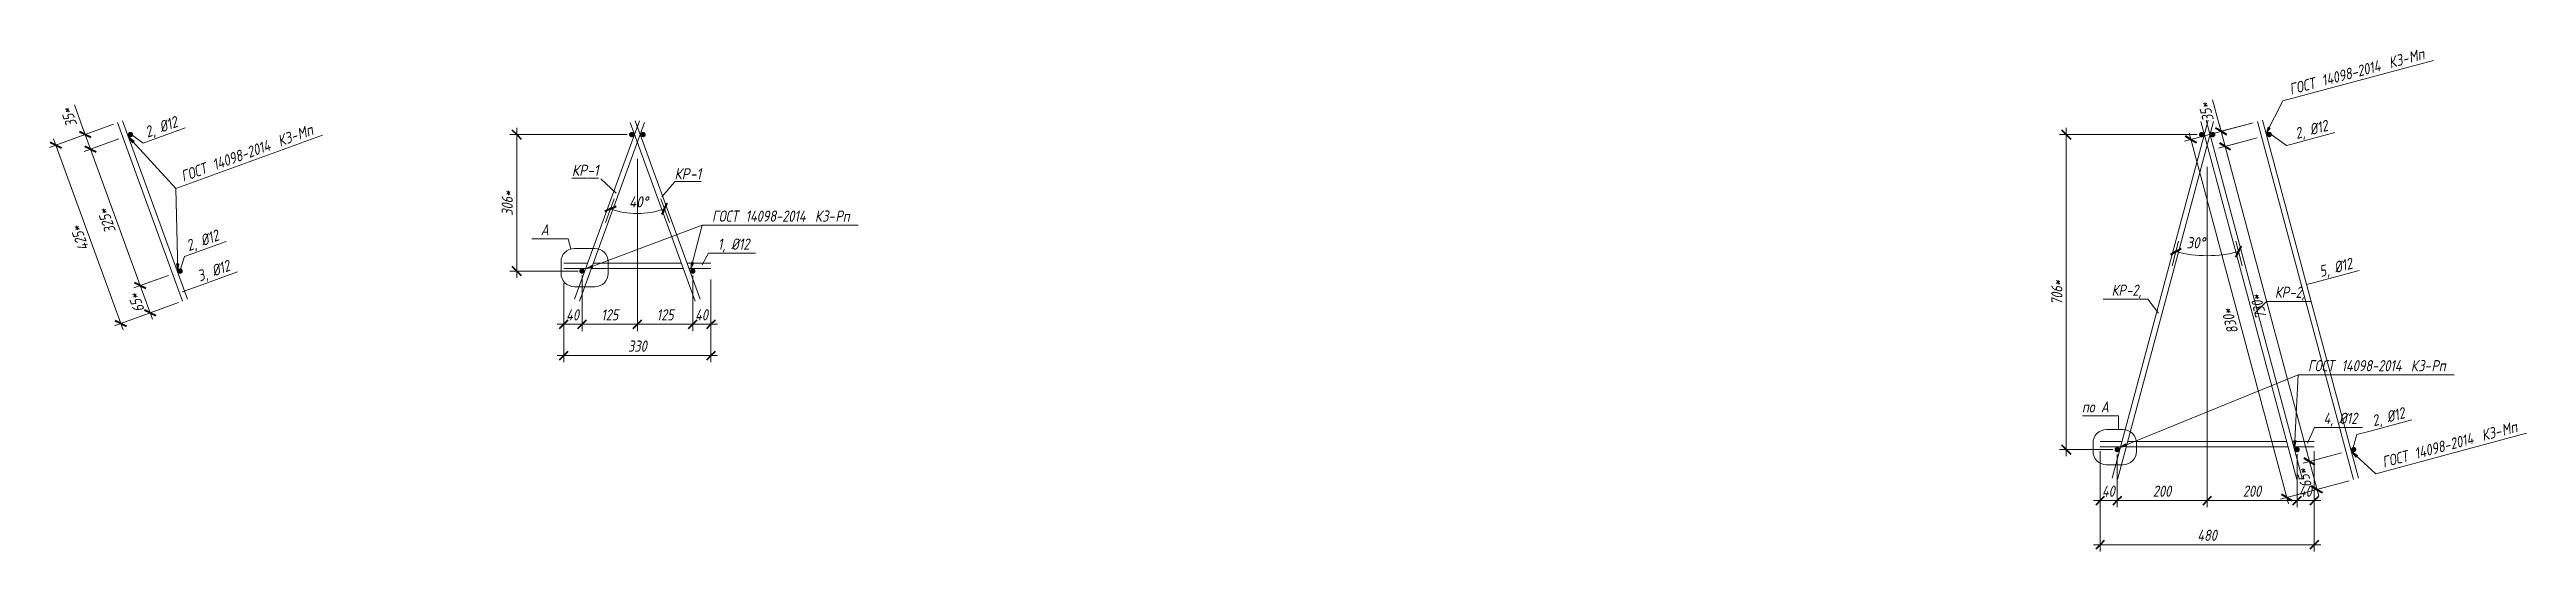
# Model space of a CAD drawing. Header units: millimetres. Extents: x 79934 to 89073, y -4162 to 24885.
# Drawn here: x 79934 to 85487, y -4162 to -3037 of the extents above; entities that cross this region are included whole.
import ezdxf

# ---------------------------------------------------------------- set-up
doc = ezdxf.new("R2010")
doc.units = ezdxf.units.MM
for name, color, linetype, lineweight in [('AA_Dim', 7, 'Continuous', 9), ('AA_Dim-10', 7, 'Continuous', 9), ('AA_Vinoska', 7, 'Continuous', 9), ('Gen_Fragment', 7, 'Continuous', 9), ('KR_Armatura_Tonkie', 7, 'Continuous', 20)]:
    doc.layers.add(name, color=color, linetype=linetype, lineweight=lineweight)
doc.layers.add('AA_Linii', color=7, linetype='Continuous', lineweight=9, true_color=0x00a600)
doc.styles.add('ISOCPEUR_I', font='isocpeui.ttf', dxfattribs={"width": 0.85, "height": 25})
doc.styles.add('ISOCPEUR_I_1', font='isocpeui.ttf', dxfattribs={"width": 0.8, "height": 25})
doc.dimstyles.new('05_Округл_1мм__прозр_', dxfattribs={"dimscale": 304.8, "dimtxt": 24.899529, "dimasz": 0.065617, "dimexe": 0.049213, "dimexo": 0.032808, "dimgap": 0.003281, "dimtad": 1, "dimdec": 0, "dimdsep": 46, "dimtxsty": 'ISOCPEUR_I_1', "dimblk1": 'OBLIQUE', "dimblk2": 'OBLIQUE', "dimsah": 1, "dimcen": 0.09, "dimdle": 0.049213, "dimazin": 0, "dimtfac": 1, "dimtdec": 4, "dimtix": 1, "dimtmove": 0, "dimatfit": 3, "dimfxl": 1, "dimtvp": 1, "dimtolj": 1, "dimtzin": 0, "dimarcsym": 2})
doc.dimstyles.new('05_Округл_5мм__прозр_', dxfattribs={"dimscale": 304.8, "dimtxt": 24.899529, "dimasz": 0.065617, "dimexe": 0.049213, "dimexo": 0.032808, "dimgap": 0.003281, "dimtad": 1, "dimdec": 0, "dimrnd": 5, "dimdsep": 46, "dimtxsty": 'ISOCPEUR_I_1', "dimblk1": 'OBLIQUE', "dimblk2": 'OBLIQUE', "dimsah": 1, "dimcen": 0.09, "dimdle": 0.049213, "dimazin": 0, "dimtfac": 1, "dimtdec": 4, "dimtix": 1, "dimtmove": 0, "dimatfit": 3, "dimfxl": 1, "dimtvp": 1, "dimtolj": 1, "dimtzin": 0, "dimarcsym": 2})
doc.dimstyles.new('05_Округл_5мм__прозр__1', dxfattribs={"dimscale": 304.8, "dimtxt": 24.899529, "dimasz": 0.065617, "dimexe": 0.049213, "dimexo": 0.032808, "dimgap": 0.003281, "dimtad": 1, "dimdec": 0, "dimrnd": 5, "dimdsep": 46, "dimtxsty": 'ISOCPEUR_I_1', "dimblk1": 'OBLIQUE', "dimblk2": 'OBLIQUE', "dimsah": 1, "dimcen": 0.09, "dimdle": 0.049213, "dimazin": 0, "dimtfac": 1, "dimtdec": 4, "dimtix": 1, "dimtmove": 1, "dimatfit": 3, "dimfxl": 1, "dimtvp": 1, "dimtolj": 1, "dimtzin": 0, "dimarcsym": 2})
doc.dimstyles.new('Засечка', dxfattribs={"dimscale": 304.8, "dimtxt": 24.899529, "dimasz": 0.065617, "dimexe": 0.07874, "dimexo": 0.049213, "dimgap": 0.016404, "dimtad": 1, "dimdec": 0, "dimzin": 0, "dimdsep": 46, "dimtxsty": 'ISOCPEUR_I', "dimblk1": 'OBLIQUE', "dimblk2": 'OBLIQUE', "dimsah": 1, "dimcen": 0.09, "dimadec": 1, "dimazin": 2, "dimtfac": 1, "dimtdec": 4, "dimtix": 1, "dimtmove": 2, "dimatfit": 3, "dimfxl": 1, "dimtvp": 1, "dimtfill": 1, "dimtolj": 1, "dimtzin": 0, "dimarcsym": 2})
doc.dimstyles.new('Засечка_1', dxfattribs={"dimscale": 304.8, "dimtxt": 24.899529, "dimasz": 0.065617, "dimexe": 0.07874, "dimexo": 0.049213, "dimgap": 0.016404, "dimtad": 1, "dimdec": 0, "dimzin": 0, "dimdsep": 46, "dimtxsty": 'ISOCPEUR_I', "dimblk1": 'OBLIQUE', "dimblk2": 'OBLIQUE', "dimsah": 1, "dimcen": 0.09, "dimadec": 1, "dimazin": 2, "dimtfac": 1, "dimtdec": 4, "dimtix": 1, "dimtmove": 2, "dimatfit": 3, "dimfxl": 1, "dimtvp": 1, "dimtfill": 1, "dimtolj": 1, "dimtzin": 0, "dimarcsym": 2})

msp = doc.modelspace()

# ---------------------------------------------------------------- texts
at = {"layer": 'AA_Vinoska', "color": 88, "true_color": 0x104000, "char_height": 25, "attachment_point": 1, "style": 'ISOCPEUR_I_1'}
for s, insert, width, rotation in [('\\fISOCPEUR|b0|i1|c204|p34|;\\W.8;К', (85175.5596, -3055.2947), 19.88185, 15), ('3-', (85191.4048, -3051.049), 35.9156, 15), ('Мп', (85220.0284, -3043.3793), 40.40505, 15), ('ГОСТ', (84952.7044, -3115.0086), 75.6793, 15), (' 14098-2014 ', (85013.0184, -3098.8475), 203.9493, 15), ('Мп', (80485.6143, -3216.0589), 40.40505, 20), (' 14098-2014 ', (80284.2265, -3289.358), 203.9493, 20), ('\\fISOCPEUR|b0|i1|c204|p34|;\\W.8;К', (80442.3532, -3231.8046), 19.88185, 20), ('3-', (80457.7681, -3226.194), 35.9156, 20), ('ГОСТ', (80225.5505, -3310.7144), 75.6793, 20), ('\\fISOCPEUR|b0|i1|c204|p34|;\\W.8;К', (85383.6936, -3890.946), 19.88185, 15), ('3-', (85399.5388, -3886.7003), 35.9156, 15), ('Мп', (85428.1624, -3879.0307), 40.40505, 15), ('ГОСТ', (85160.8384, -3950.6599), 75.6793, 15), (' 14098-2014 ', (85221.1524, -3934.4988), 203.9493, 15)]:
    msp.add_mtext(s, dxfattribs=dict(at, insert=insert, width=width, rotation=rotation))
at = {"layer": 'AA_Vinoska', "char_height": 25, "width": 98.12655, "attachment_point": 1, "style": 'ISOCPEUR_I_1'}
for s, insert, rotation in [('2, Ø12', (80145.1146, -3211.7152), 20), ('2, Ø12', (84965.8293, -3214.0885), 15), ('2, Ø12', (80237.7135, -3466.1285), 20), ('3, Ø12', (80262.4982, -3534.2238), 20), ('5, Ø12', (85019.8094, -3523.3909), 15), ('2, Ø12', (85138.3863, -3858.0798), 15)]:
    msp.add_mtext(s, dxfattribs=dict(at, insert=insert, rotation=rotation))
at = {"layer": 'AA_Vinoska', "char_height": 25, "attachment_point": 1}
for s, insert, width, style in [('\\LКР', (81104.9134, -3295.6274), 42.248931, 'ISOCPEUR_I'), ('\\L-1', (81369.7551, -3303.5351), 32.70885, 'ISOCPEUR_I'), ('1, Ø12', (81432.4912, -3461.0717), 92.99575, 'ISOCPEUR_I_1'), ('КР', (84557.0751, -3564.3477), 39.7637, 'ISOCPEUR_I_1'), ('-2,', (84589.8834, -3564.3477), 44.8945, 'ISOCPEUR_I_1'), ('КР', (84923.0877, -3568.936), 39.7637, 'ISOCPEUR_I_1'), ('-2,', (84955.896, -3568.936), 44.8945, 'ISOCPEUR_I_1'), ('4, Ø12', (85032.3518, -3851.4235), 100.0506, 'ISOCPEUR_I_1')]:
    msp.add_mtext(s, dxfattribs=dict(at, insert=insert, width=width, style=style))
at = {"layer": 'AA_Vinoska', "color": 88, "true_color": 0x104000, "char_height": 25, "attachment_point": 1, "style": 'ISOCPEUR_I_1'}
for s, insert, width in [('ГОСТ', (81419.1563, -3398.246), 75.6793), (' 14098-2014 ', (81481.598, -3398.246), 203.9493), ('\\fISOCPEUR|b0|i1|c204|p34|;\\W.8;К', (81649.873, -3398.246), 19.88185), ('3-', (81666.2771, -3398.246), 35.9156), ('Рп', (81695.9105, -3398.246), 37.83965), ('ГОСТ', (84997.3044, -3733.4984), 75.6793), (' 14098-2014 ', (85059.7461, -3733.4984), 203.9493), ('\\fISOCPEUR|b0|i1|c204|p34|;\\W.8;К', (85228.0211, -3733.4984), 19.88185), ('3-', (85244.4253, -3733.4984), 35.9156), ('Рп', (85274.0586, -3733.4984), 37.83965)]:
    msp.add_mtext(s, dxfattribs=dict(at, insert=insert, width=width))
at = {"layer": 'Gen_Fragment', "char_height": 25, "attachment_point": 1, "style": 'ISOCPEUR_I_1'}
for s, insert, width in [('\\fISOCPEUR|b0|i1|c204|p34|;\\W.8;А', (81035.1453, -3428.9936), 22.44725), ('\\fISOCPEUR|b0|i1|c204|p34|;\\W.8; ', (84520.1574, -3825.8188), 15.3924), ('\\fISOCPEUR|b0|i1|c204|p34|;\\W.8;А', (84532.8574, -3825.8188), 22.44725), ('по', (84490.5241, -3825.8188), 35.9156)]:
    msp.add_mtext(s, dxfattribs=dict(at, insert=insert, width=width))

# ---------------------------------------------------------------- blocks, each defined once
blk = doc.blocks.new('350_Стержень горизонтально _НесАрм_РабПлоск_ - 350_Стержень горизонтально _НесАрм_РабПлоск_-2708583-Каркас пространственный КП-45')
at = {"layer": 'KR_Armatura_Tonkie'}
for p, q in [((81140.6, -3516), (81086.8, -3516)), ((81086.8, -3522), (81086.8, -3522)), ((81086.8, -3522), (81086.8, -3522)), ((81086.8, -3528), (81136.3, -3528)), ((81149, -3528), (81354.6, -3528)), ((81350.3, -3516), (81153.4, -3516)), ((81416.8, -3516), (81363, -3516)), ((81367.4, -3528), (81416.8, -3528)), ((81416.8, -3522), (81416.8, -3522)), ((81416.8, -3522), (81416.8, -3522))]:
    blk.add_line(p, q, dxfattribs=at)
blk = doc.blocks.new('350_Стержень горизонтально _НесАрм_РабПлоск_ - 350_Стержень горизонтально _НесАрм_РабПлоск_-2708464-Каркас пространственный КП-45')
at = {"layer": 'KR_Armatura_Tonkie'}
blk.add_hatch(color=256, dxfattribs=at).paths.add_polyline_path([(81265.1, -3234), (81266.7, -3233.6), (81268, -3232.9), (81269.2, -3231.9), (81270, -3230.5), (81270.5, -3229), (81270.6, -3227.5), (81270.2, -3225.9), (81269.5, -3224.6), (81268.5, -3223.4), (81267.1, -3222.6), (81265.6, -3222.1), (81264.1, -3222), (81262.6, -3222.4), (81261.2, -3223.1), (81260, -3224.1), (81259.2, -3225.5), (81258.7, -3227), (81258.6, -3228.5), (81259, -3230.1), (81259.7, -3231.4), (81260.7, -3232.6), (81262.1, -3233.4), (81263.6, -3233.9)], flags=0)
blk = doc.blocks.new('350_Стержень горизонтально _НесАрм_РабПлоск_ - 350_Стержень горизонтально _НесАрм_РабПлоск_-3489084-Каркас пространственный КП-45')
at = {"layer": 'KR_Armatura_Tonkie'}
for p, q in [((81235.7, -3201.3), (81381.3, -3601.2)), ((81241.4, -3199.2), (81241.4, -3199.2)), ((81241.4, -3199.2), (81241.4, -3199.2)), ((81392.6, -3597.1), (81247, -3197.2)), ((81386.9, -3599.2), (81386.9, -3599.2)), ((81386.9, -3599.2), (81386.9, -3599.2))]:
    blk.add_line(p, q, dxfattribs=at)
blk = doc.blocks.new('350_Стержень горизонтально _НесАрм_РабПлоск_ - 350_Стержень горизонтально _НесАрм_РабПлоск_-2708473-Каркас пространственный КП-45')
at = {"layer": 'KR_Armatura_Tonkie'}
blk.add_hatch(color=256, dxfattribs=at).paths.add_polyline_path([(81238.5, -3234), (81240.1, -3233.9), (81241.6, -3233.4), (81242.9, -3232.6), (81244, -3231.4), (81244.7, -3230.1), (81245, -3228.5), (81245, -3227), (81244.5, -3225.5), (81243.7, -3224.1), (81242.5, -3223.1), (81241.1, -3222.4), (81239.6, -3222), (81237.9, -3222.1), (81236.5, -3222.6), (81235.2, -3223.4), (81234.2, -3224.6), (81233.4, -3225.9), (81233.1, -3227.5), (81233.2, -3229), (81233.6, -3230.5), (81234.5, -3231.9), (81235.6, -3232.9), (81237, -3233.6), (81237.9, -3233.8)], flags=0)
blk = doc.blocks.new('350_Стержень горизонтально _НесАрм_РабПлоск_ - 350_Стержень горизонтально _НесАрм_РабПлоск_-3489092-Каркас пространственный КП-45')
at = {"layer": 'KR_Armatura_Tonkie'}
for p, q in [((81256.7, -3197.2), (81111.1, -3597.1)), ((81122.4, -3601.2), (81268, -3201.3)), ((81262.3, -3199.2), (81262.3, -3199.2)), ((81262.3, -3199.2), (81262.3, -3199.2)), ((81116.7, -3599.2), (81116.7, -3599.2)), ((81116.7, -3599.2), (81116.7, -3599.2))]:
    blk.add_line(p, q, dxfattribs=at)
blk = doc.blocks.new('350_Стержень горизонтально _НесАрм_РабПлоск_ - 350_Стержень горизонтально _НесАрм_РабПлоск_-3489092-а-а')
at = {"layer": 'KR_Armatura_Tonkie'}
for p, q in [((-81268, -3201.3), (-81122.4, -3601.2)), ((-81262.3, -3199.2), (-81262.3, -3199.2)), ((-81262.3, -3199.2), (-81262.3, -3199.2)), ((-81111.1, -3597.1), (-81256.7, -3197.2)), ((-81116.7, -3599.2), (-81116.7, -3599.2)), ((-81116.7, -3599.2), (-81116.7, -3599.2))]:
    blk.add_line(p, q, dxfattribs=at)
blk = doc.blocks.new('350_Стержень горизонтально _НесАрм_РабПлоск_ - 350_Стержень горизонтально _НесАрм_РабПлоск_-2708473-а-а')
at = {"layer": 'KR_Armatura_Tonkie'}
blk.add_hatch(color=256, dxfattribs=at).paths.add_polyline_path([(-81237, -3233.6), (-81235.6, -3232.9), (-81234.5, -3231.9), (-81233.6, -3230.5), (-81233.2, -3229), (-81233.1, -3227.5), (-81233.4, -3225.9), (-81234.2, -3224.6), (-81235.2, -3223.4), (-81236.5, -3222.6), (-81238, -3222.1), (-81239.6, -3222), (-81241.1, -3222.4), (-81242.5, -3223.1), (-81243.7, -3224.1), (-81244.5, -3225.5), (-81245, -3227), (-81245, -3228.5), (-81244.6, -3230.3), (-81244, -3231.4), (-81242.9, -3232.6), (-81241.6, -3233.4), (-81240.1, -3233.9), (-81238.5, -3234)], flags=0)
blk = doc.blocks.new('DIMBLOCK1-Каркас пространственный КП-45')
at = {"layer": 'AA_Dim-10', "transparency": 16777216}
for p, q in [((81191.3, -3394.4), (81199.5, -3371.8)), ((81312.4, -3394.4), (81304.2, -3371.8)), ((81191.3, -3394.4), (81180, -3425.4)), ((81191.3, -3394.4), (81191.3, -3394.4)), ((81312.4, -3394.4), (81323.7, -3425.4))]:
    blk.add_line(p, q, dxfattribs=at)
at = {"layer": 'AA_Dim-10', "lineweight": 40, "transparency": 16777216}
for p, q in [((81312.4, -3394.4), (81318.4, -3381.5)), ((81191.3, -3394.4), (81178.5, -3400.3)), ((81191.3, -3394.4), (81204.1, -3388.4)), ((81312.4, -3394.4), (81306.4, -3407.2))]:
    blk.add_line(p, q, dxfattribs=at)
at = {"layer": 'AA_Dim-10', "transparency": 16777216}
blk.add_arc((81251.8, -3228), 177, 250, 290, dxfattribs=at)
blk.add_arc((81251.8, -3228), 177, 250, 290, dxfattribs=at)
at = {"layer": 'AA_Dim-10', "color": 0, "transparency": 16777216, "insert": (81233.2, -3366.4), "char_height": 25, "width": 51.714, "attachment_point": 1, "line_spacing_factor": 1.149209, "style": 'ISOCPEUR_I', "bg_fill": 3, "box_fill_scale": 1.25, "bg_fill_color": 256, "bg_fill_true_color": 13158600, "bg_fill_transparency": 0}
blk.add_mtext('40°', dxfattribs=at)
blk = doc.blocks.new('_Oblique')
at = {"color": 0, "linetype": 'ByBlock', "lineweight": -2}
blk.add_line((-0.5, -0.5), (0.5, 0.5), dxfattribs=at)
blk = doc.blocks.new('DIMBLOCK2-Каркас пространственный КП-45')
at = {"layer": 'AA_Dim-10', "lineweight": 40, "transparency": 16777216}
for p, q in [((80981.2, -3228), (80971.2, -3218)), ((80981.2, -3228), (80991.2, -3238)), ((80981.2, -3534), (80971.2, -3524)), ((80981.2, -3534), (80991.2, -3544))]:
    blk.add_line(p, q, dxfattribs=at)
at = {"layer": 'AA_Dim-10', "transparency": 16777216}
for p, q in [((80981.2, -3213), (80981.2, -3549)), ((81229.1, -3228), (80966.2, -3228)), ((80981.2, -3228), (81229.1, -3228)), ((81119.3, -3534), (80966.2, -3534)), ((80981.2, -3534), (81119.3, -3534))]:
    blk.add_line(p, q, dxfattribs=at)
at = {"layer": 'AA_Dim-10', "color": 0, "transparency": 16777216, "insert": (80947.6, -3410), "char_height": 25, "width": 69.527, "attachment_point": 1, "rotation": 90, "line_spacing_factor": 1.149209, "style": 'ISOCPEUR_I_1'}
blk.add_mtext('306*', dxfattribs=at)
blk = doc.blocks.new('DIMBLOCK3-Каркас пространственный КП-45')
at = {"layer": 'AA_Dim-10', "transparency": 16777216}
for p, q in [((81127.7, -3544), (81127.7, -3668.3)), ((81127.7, -3653.3), (81127.7, -3544)), ((81086.8, -3560.7), (81086.8, -3668.3)), ((81086.8, -3653.3), (81086.8, -3560.7)), ((81071.8, -3653.3), (81127.7, -3653.3))]:
    blk.add_line(p, q, dxfattribs=at)
at = {"layer": 'AA_Dim-10', "lineweight": 40, "transparency": 16777216}
for p, q in [((81086.8, -3653.3), (81076.8, -3663.3)), ((81086.8, -3653.3), (81096.8, -3643.3)), ((81127.7, -3653.3), (81117.7, -3663.3)), ((81127.7, -3653.3), (81137.7, -3643.3))]:
    blk.add_line(p, q, dxfattribs=at)
at = {"layer": 'AA_Dim-10', "color": 0, "transparency": 16777216, "insert": (81092.2, -3619.6), "char_height": 25, "width": 36.2, "attachment_point": 1, "line_spacing_factor": 1.149209, "style": 'ISOCPEUR_I_1'}
blk.add_mtext('40', dxfattribs=at)
blk = doc.blocks.new('DIMBLOCK4-Каркас пространственный КП-45')
at = {"layer": 'AA_Dim-10', "transparency": 16777216}
for p, q in [((81251.8, -3282.1), (81251.8, -3668.3)), ((81251.8, -3653.3), (81251.8, -3282.1)), ((81127.7, -3544), (81127.7, -3668.3)), ((81127.7, -3653.3), (81127.7, -3544)), ((81127.7, -3653.3), (81251.8, -3653.3))]:
    blk.add_line(p, q, dxfattribs=at)
at = {"layer": 'AA_Dim-10', "lineweight": 40, "transparency": 16777216}
for p, q in [((81127.7, -3653.3), (81117.7, -3663.3)), ((81127.7, -3653.3), (81137.7, -3643.3)), ((81251.8, -3653.3), (81241.8, -3663.3)), ((81251.8, -3653.3), (81261.8, -3643.3))]:
    blk.add_line(p, q, dxfattribs=at)
at = {"layer": 'AA_Dim-10', "color": 0, "transparency": 16777216, "insert": (81170.8, -3619.6), "char_height": 25, "width": 45.394, "attachment_point": 1, "line_spacing_factor": 1.149209, "style": 'ISOCPEUR_I_1'}
blk.add_mtext('125', dxfattribs=at)
blk = doc.blocks.new('DIMBLOCK5-Каркас пространственный КП-45')
at = {"layer": 'AA_Dim-10', "transparency": 16777216}
for p, q in [((81251.8, -3282.1), (81251.8, -3668.3)), ((81251.8, -3653.3), (81251.8, -3282.1)), ((81376, -3544), (81376, -3668.3)), ((81376, -3653.3), (81376, -3544)), ((81251.8, -3653.3), (81376, -3653.3))]:
    blk.add_line(p, q, dxfattribs=at)
at = {"layer": 'AA_Dim-10', "lineweight": 40, "transparency": 16777216}
for p, q in [((81251.8, -3653.3), (81241.8, -3663.3)), ((81251.8, -3653.3), (81261.8, -3643.3)), ((81376, -3653.3), (81366, -3663.3)), ((81376, -3653.3), (81386, -3643.3))]:
    blk.add_line(p, q, dxfattribs=at)
at = {"layer": 'AA_Dim-10', "color": 0, "transparency": 16777216, "insert": (81295, -3619.6), "char_height": 25, "width": 45.394, "attachment_point": 1, "line_spacing_factor": 1.149209, "style": 'ISOCPEUR_I_1'}
blk.add_mtext('125', dxfattribs=at)
blk = doc.blocks.new('DIMBLOCK6-Каркас пространственный КП-45')
at = {"layer": 'AA_Dim-10', "transparency": 16777216}
for p, q in [((81376, -3544), (81376, -3668.3)), ((81376, -3653.3), (81376, -3544)), ((81416.8, -3552.8), (81416.8, -3668.3)), ((81416.8, -3653.3), (81416.8, -3552.8)), ((81376, -3653.3), (81431.8, -3653.3))]:
    blk.add_line(p, q, dxfattribs=at)
at = {"layer": 'AA_Dim-10', "lineweight": 40, "transparency": 16777216}
for p, q in [((81376, -3653.3), (81366, -3663.3)), ((81376, -3653.3), (81386, -3643.3)), ((81416.8, -3653.3), (81406.8, -3663.3)), ((81416.8, -3653.3), (81426.8, -3643.3))]:
    blk.add_line(p, q, dxfattribs=at)
at = {"layer": 'AA_Dim-10', "color": 0, "transparency": 16777216, "insert": (81381.3, -3619.6), "char_height": 25, "width": 36.2, "attachment_point": 1, "line_spacing_factor": 1.149209, "style": 'ISOCPEUR_I_1'}
blk.add_mtext('40', dxfattribs=at)
blk = doc.blocks.new('DIMBLOCK7-Каркас пространственный КП-45')
at = {"layer": 'AA_Dim-10', "transparency": 16777216}
for p, q in [((81086.8, -3611.2), (81086.8, -3738.3)), ((81086.8, -3723.3), (81086.8, -3611.2)), ((81416.8, -3611.2), (81416.8, -3738.3)), ((81416.8, -3723.3), (81416.8, -3611.2)), ((81071.8, -3723.3), (81431.8, -3723.3))]:
    blk.add_line(p, q, dxfattribs=at)
at = {"layer": 'AA_Dim-10', "lineweight": 40, "transparency": 16777216}
for p, q in [((81086.8, -3723.3), (81096.8, -3713.3)), ((81416.8, -3723.3), (81426.8, -3713.3)), ((81086.8, -3723.3), (81076.8, -3733.3)), ((81416.8, -3723.3), (81406.8, -3733.3))]:
    blk.add_line(p, q, dxfattribs=at)
at = {"layer": 'AA_Dim-10', "color": 0, "transparency": 16777216, "insert": (81231, -3689.6), "char_height": 25, "width": 49.991, "attachment_point": 1, "line_spacing_factor": 1.149209, "style": 'ISOCPEUR_I_1'}
blk.add_mtext('330', dxfattribs=at)
blk = doc.blocks.new('042_М_Арматуры - Позиция диаметр-2309501-Каркас пространственный КП-45')
at = {"layer": 'AA_Vinoska'}
blk.add_line((81416.9, -3494), (81516.9, -3494), dxfattribs=at)
blk = doc.blocks.new('010_Текст с выноской - Текст с выноской и стрелкой-3490574-Каркас пространственный КП-45')
at = {"layer": 'AA_Vinoska', "color": 88, "true_color": 0x104000}
blk.add_line((81397, -3431.3), (81747, -3431.3), dxfattribs=at)
blk = doc.blocks.new('Вид узла - Номер узла 6мм-393529-Каркас пространственный КП-45')
at = {"layer": 'Gen_Fragment'}
blk.add_line((81015, -3461.5), (81075, -3461.5), dxfattribs=at)
blk = doc.blocks.new('DIMBLOCK18-а-а')
at = {"layer": 'AA_Dim-10', "transparency": 16777216}
for p, q in [((80200.5, -3543.6), (80123, -3571.8)), ((80137.1, -3566.6), (80200.5, -3543.6)), ((80164.5, -3641.8), (80137.1, -3566.6)), ((80222.7, -3604.7), (80145.3, -3632.8)), ((80159.4, -3627.7), (80222.7, -3604.7))]:
    blk.add_line(p, q, dxfattribs=at)
at = {"layer": 'AA_Dim-10', "lineweight": 40, "transparency": 16777216}
for p, q in [((80137.1, -3566.6), (80124.3, -3560.6)), ((80137.1, -3566.6), (80149.9, -3572.6)), ((80159.4, -3627.7), (80146.5, -3621.7)), ((80159.4, -3627.7), (80172.2, -3633.7))]:
    blk.add_line(p, q, dxfattribs=at)
at = {"layer": 'AA_Dim-10', "color": 0, "transparency": 16777216, "insert": (80124.1, -3629.4), "char_height": 25, "width": 52.864, "attachment_point": 1, "rotation": 110, "line_spacing_factor": 1.149209, "style": 'ISOCPEUR_I_1'}
blk.add_mtext('65*', dxfattribs=at)
blk = doc.blocks.new('DIMBLOCK19-а-а')
at = {"layer": 'AA_Dim-10', "transparency": 16777216}
for p, q in [((80089.1, -3237.6), (80011.7, -3265.8)), ((80025.8, -3260.6), (80089.1, -3237.6)), ((80137.1, -3566.6), (80025.8, -3260.6)), ((80200.5, -3543.6), (80123, -3571.8)), ((80137.1, -3566.6), (80200.5, -3543.6))]:
    blk.add_line(p, q, dxfattribs=at)
at = {"layer": 'AA_Dim-10', "lineweight": 40, "transparency": 16777216}
for p, q in [((80025.8, -3260.6), (80012.9, -3254.6)), ((80025.8, -3260.6), (80038.6, -3266.6)), ((80137.1, -3566.6), (80124.3, -3560.6)), ((80137.1, -3566.6), (80149.9, -3572.6))]:
    blk.add_line(p, q, dxfattribs=at)
at = {"layer": 'AA_Dim-10', "color": 0, "transparency": 16777216, "insert": (80059.7, -3452.4), "char_height": 25, "width": 69.527, "attachment_point": 1, "rotation": 110, "line_spacing_factor": 1.149209, "style": 'ISOCPEUR_I_1'}
blk.add_mtext('325*', dxfattribs=at)
blk = doc.blocks.new('DIMBLOCK20-а-а')
at = {"layer": 'AA_Dim-10', "transparency": 16777216}
for p, q in [((79989.5, -3161), (80008, -3211.8)), ((80077.1, -3204.7), (79999.7, -3232.9)), ((80008, -3211.8), (80019.8, -3244.2)), ((80025.8, -3260.6), (80008.7, -3213.6)), ((80013.8, -3227.7), (80077.1, -3204.7)), ((80089.1, -3237.6), (80011.7, -3265.8)), ((80025.8, -3260.6), (80089.1, -3237.6))]:
    blk.add_line(p, q, dxfattribs=at)
at = {"layer": 'AA_Dim-10', "lineweight": 40, "transparency": 16777216}
for p, q in [((80013.8, -3227.7), (80001, -3221.8)), ((80025.8, -3260.6), (80012.9, -3254.6)), ((80013.8, -3227.7), (80026.6, -3233.7)), ((80025.8, -3260.6), (80038.6, -3266.6))]:
    blk.add_line(p, q, dxfattribs=at)
at = {"layer": 'AA_Dim-10', "color": 0, "transparency": 16777216, "insert": (79972.9, -3213.9), "char_height": 25, "width": 52.864, "attachment_point": 1, "rotation": 110, "line_spacing_factor": 1.149209, "style": 'ISOCPEUR_I_1'}
blk.add_mtext('35*', dxfattribs=at)
blk = doc.blocks.new('DIMBLOCK21-а-а')
at = {"layer": 'AA_Dim-10', "transparency": 16777216}
for p, q in [((80077.1, -3204.7), (79933.9, -3256.8)), ((79948, -3251.7), (80077.1, -3204.7)), ((80098.7, -3665.7), (79942.9, -3237.6)), ((80222.7, -3604.7), (80079.5, -3656.8)), ((80093.6, -3651.6), (80222.7, -3604.7))]:
    blk.add_line(p, q, dxfattribs=at)
at = {"layer": 'AA_Dim-10', "lineweight": 40, "transparency": 16777216}
for p, q in [((79948, -3251.7), (79935.2, -3245.7)), ((79948, -3251.7), (79960.8, -3257.7)), ((80093.6, -3651.6), (80080.8, -3645.7)), ((80093.6, -3651.6), (80106.4, -3657.6))]:
    blk.add_line(p, q, dxfattribs=at)
at = {"layer": 'AA_Dim-10', "color": 0, "transparency": 16777216, "insert": (79999.5, -3491.5), "char_height": 25, "width": 72.4, "attachment_point": 1, "rotation": 110, "line_spacing_factor": 1.149209, "style": 'ISOCPEUR_I_1'}
blk.add_mtext('425*', dxfattribs=at)
blk = doc.blocks.new('042_М_Арматуры - Позиция диаметр-2309501-а-а')
at = {"layer": 'AA_Vinoska'}
blk.add_line((-81093.4, -3569.7), (-80999.4, -3535.5), dxfattribs=at)
blk = doc.blocks.new('010_Текст с выноской - Текст с выноской и стрелкой-3490574-а-а')
at = {"layer": 'AA_Vinoska', "color": 88, "true_color": 0x104000}
blk.add_line((-81137.4, -3349), (-80808.5, -3229.3), dxfattribs=at)
blk = doc.blocks.new('350_Стержень горизонтально _НесАрм_РабПлоск_ - 350_Стержень горизонтально _НесАрм_РабПлоск_-2708475-Каркас пространственный КП-85')
at = {"layer": 'KR_Armatura_Tonkie'}
for p, q in [((83410.3, -3916), (83360.8, -3916)), ((83360.8, -3922), (83360.8, -3922)), ((83360.8, -3922), (83360.8, -3922)), ((83360.8, -3928), (83407.1, -3928)), ((83419.5, -3928), (83782.2, -3928)), ((83779, -3916), (83422.7, -3916)), ((83840.8, -3916), (83791.4, -3916)), ((83794.6, -3928), (83840.8, -3928)), ((83840.8, -3922), (83840.8, -3922)), ((83840.8, -3922), (83840.8, -3922))]:
    blk.add_line(p, q, dxfattribs=at)
blk = doc.blocks.new('350_Стержень горизонтально _НесАрм_РабПлоск_ - 350_Стержень горизонтально _НесАрм_РабПлоск_-2708464-Каркас пространственный КП-85')
at = {"layer": 'KR_Armatura_Tonkie'}
blk.add_hatch(color=256, dxfattribs=at).paths.add_polyline_path([(83613.3, -3234), (83614.8, -3233.8), (83616.3, -3233.2), (83617.5, -3232.2), (83618.5, -3231), (83619.1, -3229.6), (83619.3, -3228), (83619.1, -3226.4), (83618.5, -3225), (83617.5, -3223.8), (83616.3, -3222.8), (83614.8, -3222.2), (83613.3, -3222), (83611.7, -3222.2), (83610.2, -3222.8), (83609, -3223.8), (83608.1, -3225), (83607.5, -3226.4), (83607.3, -3228), (83607.5, -3229.6), (83608.1, -3231), (83609.3, -3232.5), (83610.3, -3233.2), (83611.7, -3233.8)], flags=0)
blk = doc.blocks.new('350_Стержень горизонтально _НесАрм_РабПлоск_ - 350_Стержень горизонтально _НесАрм_РабПлоск_-3489160-Каркас пространственный КП-85')
at = {"layer": 'KR_Armatura_Tonkie'}
for p, q in [((83586.8, -3198.9), (83801.9, -4001.4)), ((83592.6, -3197.3), (83592.6, -3197.3)), ((83592.6, -3197.3), (83592.6, -3197.3)), ((83813.5, -3998.3), (83598.4, -3195.7)), ((83807.7, -3999.9), (83807.7, -3999.9)), ((83807.7, -3999.9), (83807.7, -3999.9))]:
    blk.add_line(p, q, dxfattribs=at)
blk = doc.blocks.new('350_Стержень горизонтально _НесАрм_РабПлоск_ - 350_Стержень горизонтально _НесАрм_РабПлоск_-2708473-Каркас пространственный КП-85')
at = {"layer": 'KR_Armatura_Tonkie'}
blk.add_hatch(color=256, dxfattribs=at).paths.add_polyline_path([(83588.4, -3234), (83590, -3233.8), (83591.4, -3233.2), (83592.7, -3232.2), (83593.6, -3231), (83594.2, -3229.6), (83594.4, -3228), (83594.2, -3226.4), (83593.6, -3225), (83592.7, -3223.8), (83591.4, -3222.8), (83590, -3222.2), (83588.4, -3222), (83586.9, -3222.2), (83585.4, -3222.8), (83584.2, -3223.8), (83583.2, -3225), (83582.6, -3226.4), (83582.4, -3228), (83582.6, -3229.6), (83583.2, -3231), (83584.2, -3232.2), (83585.4, -3233.2), (83586.9, -3233.8)], flags=0)
blk = doc.blocks.new('350_Стержень горизонтально _НесАрм_РабПлоск_ - 350_Стержень горизонтально _НесАрм_РабПлоск_-3489167-Каркас пространственный КП-85')
at = {"layer": 'KR_Armatura_Tonkie'}
for p, q in [((83603.3, -3195.7), (83388.2, -3998.3)), ((83399.8, -4001.4), (83614.9, -3198.9)), ((83609.1, -3197.3), (83609.1, -3197.3)), ((83609.1, -3197.3), (83609.1, -3197.3)), ((83394, -3999.9), (83394, -3999.9)), ((83394, -3999.9), (83394, -3999.9))]:
    blk.add_line(p, q, dxfattribs=at)
blk = doc.blocks.new('350_Стержень горизонтально _НесАрм_РабПлоск_ - 350_Стержень горизонтально _НесАрм_РабПлоск_-3489167-б-б')
at = {"layer": 'KR_Armatura_Tonkie'}
for p, q in [((-83614.9, -3198.9), (-83399.8, -4001.4)), ((-83609.1, -3197.3), (-83609.1, -3197.3)), ((-83609.1, -3197.3), (-83609.1, -3197.3)), ((-83388.2, -3998.3), (-83603.3, -3195.7)), ((-83394, -3999.9), (-83394, -3999.9)), ((-83394, -3999.9), (-83394, -3999.9))]:
    blk.add_line(p, q, dxfattribs=at)
blk = doc.blocks.new('350_Стержень горизонтально _НесАрм_РабПлоск_ - 350_Стержень горизонтально _НесАрм_РабПлоск_-2708473-б-б')
at = {"layer": 'KR_Armatura_Tonkie'}
blk.add_hatch(color=256, dxfattribs=at).paths.add_polyline_path([(-83586.9, -3233.8), (-83585.4, -3233.2), (-83584.2, -3232.2), (-83583.2, -3231), (-83582.6, -3229.6), (-83582.4, -3228), (-83582.6, -3226.4), (-83583.2, -3225), (-83584.2, -3223.8), (-83585.4, -3222.8), (-83586.9, -3222.2), (-83588.4, -3222), (-83590, -3222.2), (-83591.4, -3222.8), (-83592.7, -3223.8), (-83593.6, -3225), (-83594.2, -3226.4), (-83594.4, -3228), (-83594.2, -3229.6), (-83593.6, -3231), (-83592.7, -3232.2), (-83591.4, -3233.2), (-83590, -3233.8), (-83588.4, -3234)], flags=0)
blk = doc.blocks.new('DIMBLOCK22-Каркас пространственный КП-85')
at = {"layer": 'AA_Dim-10', "lineweight": 40, "transparency": 16777216}
for p, q in [((84701, -3490.2), (84688.8, -3497.3)), ((84701, -3490.2), (84713.2, -3483.2)), ((84841.5, -3490.2), (84834.5, -3502.5)), ((84841.5, -3490.2), (84848.6, -3478))]:
    blk.add_line(p, q, dxfattribs=at)
at = {"layer": 'AA_Dim-10', "transparency": 16777216}
for p, q in [((84701, -3490.2), (84692.5, -3522.1)), ((84701, -3490.2), (84707.2, -3467)), ((84701, -3490.2), (84701, -3490.2)), ((84841.5, -3490.2), (84835.3, -3467)), ((84841.5, -3490.2), (84850.1, -3522.1))]:
    blk.add_line(p, q, dxfattribs=at)
blk.add_arc((84771.3, -3228), 271.5, 255, 285, dxfattribs=at)
blk.add_arc((84771.3, -3228), 271.5, 255, 285, dxfattribs=at)
at = {"layer": 'AA_Dim-10', "color": 0, "transparency": 16777216, "insert": (84724.9, -3457.9), "char_height": 25, "width": 49.416, "attachment_point": 1, "line_spacing_factor": 1.149209, "style": 'ISOCPEUR_I', "bg_fill": 3, "box_fill_scale": 1.25, "bg_fill_color": 256, "bg_fill_true_color": 13158600, "bg_fill_transparency": 0}
blk.add_mtext('30°', dxfattribs=at)
blk = doc.blocks.new('DIMBLOCK23-Каркас пространственный КП-85')
at = {"layer": 'AA_Dim-10', "transparency": 16777216}
for p, q in [((84531.3, -3937.3), (84531.3, -4063.4)), ((84531.3, -4048.4), (84531.3, -3937.3)), ((84569.7, -3944), (84569.7, -4063.4)), ((84569.7, -4048.4), (84569.7, -3944)), ((84516.3, -4048.4), (84569.7, -4048.4))]:
    blk.add_line(p, q, dxfattribs=at)
at = {"layer": 'AA_Dim-10', "lineweight": 40, "transparency": 16777216}
for p, q in [((84531.3, -4048.4), (84521.3, -4058.4)), ((84531.3, -4048.4), (84541.3, -4038.4)), ((84569.7, -4048.4), (84559.7, -4058.4)), ((84569.7, -4048.4), (84579.7, -4038.4))]:
    blk.add_line(p, q, dxfattribs=at)
at = {"layer": 'AA_Dim-10', "color": 0, "transparency": 16777216, "insert": (84535.4, -4014.7), "char_height": 25, "width": 36.2, "attachment_point": 1, "line_spacing_factor": 1.149209, "style": 'ISOCPEUR_I_1'}
blk.add_mtext('40', dxfattribs=at)
blk = doc.blocks.new('DIMBLOCK24-Каркас пространственный КП-85')
at = {"layer": 'AA_Dim-10', "transparency": 16777216}
for p, q in [((84771.3, -3300.5), (84771.3, -4063.4)), ((84771.3, -4048.4), (84771.3, -3300.5)), ((84569.7, -3944), (84569.7, -4063.4)), ((84569.7, -4048.4), (84569.7, -3944)), ((84569.7, -4048.4), (84771.3, -4048.4))]:
    blk.add_line(p, q, dxfattribs=at)
at = {"layer": 'AA_Dim-10', "lineweight": 40, "transparency": 16777216}
for p, q in [((84569.7, -4048.4), (84559.7, -4058.4)), ((84569.7, -4048.4), (84579.7, -4038.4)), ((84771.3, -4048.4), (84761.3, -4058.4)), ((84771.3, -4048.4), (84781.3, -4038.4))]:
    blk.add_line(p, q, dxfattribs=at)
at = {"layer": 'AA_Dim-10', "color": 0, "transparency": 16777216, "insert": (84649.6, -4014.7), "char_height": 25, "width": 49.991, "attachment_point": 1, "line_spacing_factor": 1.149209, "style": 'ISOCPEUR_I_1'}
blk.add_mtext('200', dxfattribs=at)
blk = doc.blocks.new('DIMBLOCK25-Каркас пространственный КП-85')
at = {"layer": 'AA_Dim-10', "transparency": 16777216}
for p, q in [((84771.3, -3300.5), (84771.3, -4063.4)), ((84771.3, -4048.4), (84771.3, -3300.5)), ((84972.9, -3944), (84972.9, -4063.4)), ((84972.9, -4048.4), (84972.9, -3944)), ((84771.3, -4048.4), (84972.9, -4048.4))]:
    blk.add_line(p, q, dxfattribs=at)
at = {"layer": 'AA_Dim-10', "lineweight": 40, "transparency": 16777216}
for p, q in [((84771.3, -4048.4), (84761.3, -4058.4)), ((84771.3, -4048.4), (84781.3, -4038.4)), ((84972.9, -4048.4), (84962.9, -4058.4)), ((84972.9, -4048.4), (84982.9, -4038.4))]:
    blk.add_line(p, q, dxfattribs=at)
at = {"layer": 'AA_Dim-10', "color": 0, "transparency": 16777216, "insert": (84851.2, -4014.7), "char_height": 25, "width": 49.991, "attachment_point": 1, "line_spacing_factor": 1.149209, "style": 'ISOCPEUR_I_1'}
blk.add_mtext('200', dxfattribs=at)
blk = doc.blocks.new('DIMBLOCK26-Каркас пространственный КП-85')
at = {"layer": 'AA_Dim-10', "transparency": 16777216}
for p, q in [((85011.3, -3937.3), (85011.3, -4063.4)), ((85011.3, -4048.4), (85011.3, -3937.3)), ((84972.9, -3944), (84972.9, -4063.4)), ((84972.9, -4048.4), (84972.9, -3944)), ((84972.9, -4048.4), (85026.3, -4048.4))]:
    blk.add_line(p, q, dxfattribs=at)
at = {"layer": 'AA_Dim-10', "lineweight": 40, "transparency": 16777216}
for p, q in [((84972.9, -4048.4), (84962.9, -4058.4)), ((84972.9, -4048.4), (84982.9, -4038.4)), ((85011.3, -4048.4), (85001.3, -4058.4)), ((85011.3, -4048.4), (85021.3, -4038.4))]:
    blk.add_line(p, q, dxfattribs=at)
at = {"layer": 'AA_Dim-10', "color": 0, "transparency": 16777216, "insert": (84977, -4014.7), "char_height": 25, "width": 36.2, "attachment_point": 1, "line_spacing_factor": 1.149209, "style": 'ISOCPEUR_I_1'}
blk.add_mtext('40', dxfattribs=at)
blk = doc.blocks.new('DIMBLOCK27-Каркас пространственный КП-85')
at = {"layer": 'AA_Dim-10', "transparency": 16777216}
for p, q in [((84531.3, -4011.4), (84531.3, -4162.3)), ((84531.3, -4147.3), (84531.3, -4011.4)), ((85011.3, -4011.4), (85011.3, -4162.3)), ((85011.3, -4147.3), (85011.3, -4011.4)), ((84516.3, -4147.3), (85026.3, -4147.3))]:
    blk.add_line(p, q, dxfattribs=at)
at = {"layer": 'AA_Dim-10', "lineweight": 40, "transparency": 16777216}
for p, q in [((84531.3, -4147.3), (84521.3, -4157.3)), ((84531.3, -4147.3), (84541.3, -4137.3)), ((85011.3, -4147.3), (85001.3, -4157.3)), ((85011.3, -4147.3), (85021.3, -4137.3))]:
    blk.add_line(p, q, dxfattribs=at)
at = {"layer": 'AA_Dim-10', "color": 0, "transparency": 16777216, "insert": (84749.2, -4113.7), "char_height": 25, "width": 52.864, "attachment_point": 1, "line_spacing_factor": 1.149209, "style": 'ISOCPEUR_I_1'}
blk.add_mtext('480', dxfattribs=at)
blk = doc.blocks.new('DIMBLOCK28-Каркас пространственный КП-85')
at = {"layer": 'AA_Dim-10', "lineweight": 40, "transparency": 16777216}
for p, q in [((84455.5, -3228), (84445.5, -3218)), ((84455.5, -3228), (84465.5, -3238)), ((84455.5, -3934), (84445.5, -3924)), ((84455.5, -3934), (84465.5, -3944))]:
    blk.add_line(p, q, dxfattribs=at)
at = {"layer": 'AA_Dim-10', "transparency": 16777216}
for p, q in [((84455.5, -3213), (84455.5, -3949)), ((84748.8, -3228), (84440.5, -3228)), ((84455.5, -3228), (84748.8, -3228)), ((84559.7, -3934), (84440.5, -3934)), ((84455.5, -3934), (84559.7, -3934))]:
    blk.add_line(p, q, dxfattribs=at)
at = {"layer": 'AA_Dim-10', "color": 0, "transparency": 16777216, "insert": (84421.9, -3610), "char_height": 25, "width": 69.527, "attachment_point": 1, "rotation": 90, "line_spacing_factor": 1.149209, "style": 'ISOCPEUR_I_1'}
blk.add_mtext('706*', dxfattribs=at)
blk = doc.blocks.new('042_М_Арматуры - Позиция диаметр-2309501-Каркас пространственный КП-85')
at = {"layer": 'AA_Vinoska'}
blk.add_line((83367.6, -3597.2), (83467.6, -3597.2), dxfattribs=at)
blk = doc.blocks.new('Вид узла - Номер узла 6мм-393529-Каркас пространственный КП-85')
at = {"layer": 'Gen_Fragment'}
blk.add_line((83321.2, -3858.4), (83381.2, -3858.4), dxfattribs=at)
blk = doc.blocks.new('010_Текст с выноской - Текст с выноской и стрелкой-3490574-Каркас пространственный КП-85')
at = {"layer": 'AA_Vinoska', "color": 88, "true_color": 0x104000}
blk.add_line((83804.7, -3766.6), (84154.7, -3766.6), dxfattribs=at)
blk = doc.blocks.new('DIMBLOCK39-б-б')
at = {"layer": 'AA_Dim-10', "transparency": 16777216}
for p, q in [((85072.7, -3941.2), (84986.2, -3964.4)), ((85000.7, -3960.5), (85072.7, -3941.2)), ((85021.4, -4037.8), (85000.7, -3960.5)), ((85089.5, -4004), (85003, -4027.2)), ((85017.5, -4023.3), (85089.5, -4004))]:
    blk.add_line(p, q, dxfattribs=at)
at = {"layer": 'AA_Dim-10', "lineweight": 40, "transparency": 16777216}
for p, q in [((85000.7, -3960.5), (84988.4, -3953.5)), ((85000.7, -3960.5), (85012.9, -3967.6)), ((85017.5, -4023.3), (85005.3, -4016.2)), ((85017.5, -4023.3), (85029.8, -4030.4))]:
    blk.add_line(p, q, dxfattribs=at)
at = {"layer": 'AA_Dim-10', "color": 0, "transparency": 16777216, "insert": (84982.3, -4021.9), "char_height": 25, "width": 52.864, "attachment_point": 1, "rotation": 105, "line_spacing_factor": 1.149209, "style": 'ISOCPEUR_I_1'}
blk.add_mtext('65*', dxfattribs=at)
blk = doc.blocks.new('DIMBLOCK40-б-б')
at = {"layer": 'AA_Dim-10', "transparency": 16777216}
for p, q in [((84883.5, -3235.2), (84797, -3258.4)), ((84811.5, -3254.5), (84883.5, -3235.2)), ((85000.7, -3960.5), (84811.5, -3254.5)), ((85072.7, -3941.2), (84986.2, -3964.4)), ((85000.7, -3960.5), (85072.7, -3941.2))]:
    blk.add_line(p, q, dxfattribs=at)
at = {"layer": 'AA_Dim-10', "lineweight": 40, "transparency": 16777216}
for p, q in [((84811.5, -3254.5), (84799.3, -3247.5)), ((84811.5, -3254.5), (84823.8, -3261.6)), ((85000.7, -3960.5), (84988.4, -3953.5)), ((85000.7, -3960.5), (85012.9, -3967.6))]:
    blk.add_line(p, q, dxfattribs=at)
at = {"layer": 'AA_Dim-10', "color": 0, "transparency": 16777216, "insert": (84881.1, -3644.2), "char_height": 25, "width": 69.527, "attachment_point": 1, "rotation": 105, "line_spacing_factor": 1.149209, "style": 'ISOCPEUR_I_1'}
blk.add_mtext('730*', dxfattribs=at)
blk = doc.blocks.new('DIMBLOCK41-б-б')
at = {"layer": 'AA_Dim-10', "transparency": 16777216}
for p, q in [((84783.5, -3150), (84797.5, -3202.2)), ((84874.4, -3201.4), (84788, -3224.6)), ((84797.5, -3202.2), (84807, -3237.6)), ((84811.5, -3254.5), (84798.6, -3206.2)), ((84802.5, -3220.7), (84874.4, -3201.4)), ((84883.5, -3235.2), (84797, -3258.4)), ((84811.5, -3254.5), (84883.5, -3235.2))]:
    blk.add_line(p, q, dxfattribs=at)
at = {"layer": 'AA_Dim-10', "lineweight": 40, "transparency": 16777216}
for p, q in [((84802.5, -3220.7), (84790.2, -3213.7)), ((84802.5, -3220.7), (84814.7, -3227.8)), ((84811.5, -3254.5), (84799.3, -3247.5)), ((84811.5, -3254.5), (84823.8, -3261.6))]:
    blk.add_line(p, q, dxfattribs=at)
at = {"layer": 'AA_Dim-10', "color": 0, "transparency": 16777216, "insert": (84762.4, -3201.3), "char_height": 25, "width": 52.864, "attachment_point": 1, "rotation": 105, "line_spacing_factor": 1.149209, "style": 'ISOCPEUR_I_1'}
blk.add_mtext('35*', dxfattribs=at)
blk = doc.blocks.new('DIMBLOCK42-б-б')
at = {"layer": 'AA_Dim-10', "transparency": 16777216}
for p, q in [((84874.4, -3201.4), (84720.4, -3242.7)), ((84734.8, -3238.8), (84874.4, -3201.4)), ((84953.8, -4055.9), (84731, -3224.4)), ((85089.5, -4004), (84935.4, -4045.3)), ((84949.9, -4041.4), (85089.5, -4004))]:
    blk.add_line(p, q, dxfattribs=at)
at = {"layer": 'AA_Dim-10', "lineweight": 40, "transparency": 16777216}
for p, q in [((84734.8, -3238.8), (84722.6, -3231.8)), ((84734.8, -3238.8), (84747.1, -3245.9)), ((84949.9, -4041.4), (84937.6, -4034.4)), ((84949.9, -4041.4), (84962.1, -4048.5))]:
    blk.add_line(p, q, dxfattribs=at)
at = {"layer": 'AA_Dim-10', "color": 0, "transparency": 16777216, "insert": (84817.3, -3676.8), "char_height": 25, "width": 69.527, "attachment_point": 1, "rotation": 105, "line_spacing_factor": 1.149209, "style": 'ISOCPEUR_I_1'}
blk.add_mtext('830*', dxfattribs=at)
blk = doc.blocks.new('042_М_Арматуры - Позиция диаметр-2309501-б-б')
at = {"layer": 'AA_Vinoska'}
blk.add_line((-83483.7, -3558.6), (-83387.1, -3532.8), dxfattribs=at)
blk = doc.blocks.new('010_Текст с выноской - Текст с выноской и стрелкой-3490574-б-б')
at = {"layer": 'AA_Vinoska', "color": 88, "true_color": 0x104000}
blk.add_line((-83349.9, -3988.1), (-83011.8, -3897.5), dxfattribs=at)

# ---------------------------------------------------------------- dimensions: what is measured, and where the dimension line sits
at = {"layer": 'AA_Dim'}
dim = msp.add_linear_dim(base=(80013.7819, -3227.7367), p1=(80098.4771, -3234.1564), p2=(80086.5064, -3201.2671), angle=290, dimstyle='05_Округл_5мм__прозр__1', override={"dimpost": '<>*', "dimfxl": 35}, dxfattribs=at)
dim.commit()
dim.dimension.update_dxf_attribs({"geometry": 'DIMBLOCK20-а-а', "text_midpoint": (79979.5533, -3183.3834), "dimtype": 160, "text_rotation": 290})
for base, p1, p2, angle, override, picture, middle in [((79948.0034, -3251.6781), (80232.0833, -3601.2364), (80086.5064, -3201.2671), 290, {"dimpost": '<>*', "dimfxl": 425.638398}, 'DIMBLOCK21-а-а', (80033.4777, -3447.0454)), ((80025.7526, -3260.6259), (80209.852, -3540.1564), (80098.4771, -3234.1564), 290, {"dimpost": '<>*', "dimfxl": 325.638398}, 'DIMBLOCK19-а-а', (80094.1259, -3409.0086)), ((80137.1275, -3566.6259), (80232.0833, -3601.2364), (80209.852, -3540.1564), 290, {"dimpost": '<>*', "dimfxl": 65}, 'DIMBLOCK18-а-а', (80160.929, -3592.5486)), ((85000.6851, -3960.5315), (85099.1386, -4001.4439), (85082.3154, -3938.6587), 285, {"dimpost": '<>*', "dimfxl": 65}, 'DIMBLOCK39-б-б', (85022.1367, -3988.43))]:
    dim = msp.add_linear_dim(base=base, p1=p1, p2=p2, angle=angle, dimstyle='05_Округл_5мм__прозр_', override=override, dxfattribs=at)
    dim.commit()
    dim.dimension.update_dxf_attribs({"geometry": picture, "text_midpoint": middle})
for base, p1, p2, dimstyle, override, picture, middle in [((81127.6909, -3653.2932), (81086.8359, -3550.7412), (81127.6909, -3534), '05_Округл_5мм__прозр_', {"dimpost": '<>', "dimfxl": 44.15197}, 'DIMBLOCK3-Каркас пространственный КП-45', (81107.2634, -3639.7932)), ((81416.8359, -3653.2932), (81375.981, -3534), (81416.8359, -3542.8265), '05_Округл_5мм__прозр_', {"dimpost": '<>', "dimfxl": 41.797554}, 'DIMBLOCK6-Каркас пространственный КП-45', (81396.4084, -3639.7932)), ((81416.8359, -3723.2932), (81086.8359, -3601.2364), (81416.8359, -3601.2364), '05_Округл_1мм__прозр_', {"dimpost": '<>', "dimfxl": 330}, 'DIMBLOCK7-Каркас пространственный КП-45', (81251.8359, -3709.7932)), ((84569.6654, -4048.3607), (84531.2609, -3927.3479), (84569.6654, -3934), '05_Округл_5мм__прозр_', {"dimpost": '<>', "dimfxl": 38.9764}, 'DIMBLOCK23-Каркас пространственный КП-85', (84550.4631, -4034.8607)), ((85011.2609, -4048.3607), (84972.8563, -3934), (85011.2609, -3927.3479), '05_Округл_5мм__прозр_', {"dimpost": '<>', "dimfxl": 38.9764}, 'DIMBLOCK26-Каркас пространственный КП-85', (84992.0586, -4034.8607)), ((85011.2609, -4147.3385), (84531.2609, -4001.4439), (85011.2609, -4001.4439), '05_Округл_1мм__прозр_', {"dimpost": '<>', "dimfxl": 480}, 'DIMBLOCK27-Каркас пространственный КП-85', (84771.2609, -4133.8385))]:
    dim = msp.add_linear_dim(base=base, p1=p1, p2=p2, dimstyle=dimstyle, override=override, dxfattribs=at)
    dim.commit()
    dim.dimension.update_dxf_attribs({"geometry": picture, "text_midpoint": middle})

# ---------------------------------------------------------------- hatches: boundary and pattern name
at = {"layer": 'AA_Vinoska'}
for points in [[(84903.5855, -3225.7204), (84912.7489, -3213.5537), (84908.035, -3211.1534)], [(80111.8241, -3233.7793), (80119.9864, -3246.6389), (80123.8924, -3243.0717)], [(80221.3057, -3532.453), (80223.6029, -3517.3958), (80218.3145, -3517.5182)], [(81136.5793, -3528.8579), (81151.5541, -3526.0741), (81149.6989, -3521.1203)], [(81372.0399, -3529.0484), (81378.3149, -3515.1696), (81373.1897, -3513.8604)], [(84575.8392, -3929.4208), (84590.7274, -3926.2058), (84588.7299, -3921.3076)], [(84967.307, -3929.6113), (84970.6695, -3914.7557), (84965.3858, -3914.5016)], [(85095.5887, -3938.7243), (85104.8163, -3950.8424), (85108.4044, -3946.9555)]]:
    msp.add_hatch(color=256, dxfattribs=at).paths.add_polyline_path(points, flags=0)

# ---------------------------------------------------------------- linework, layer by layer
at = {"layer": 'AA_Linii', "color": 7}
for p, q in [((81239.0658, -3228), (81236.9534, -3228)), ((84758.8376, -3228), (84756.1737, -3228)), ((81127.6909, -3534), (81129.2998, -3534)), ((81129.2998, -3534), (81127.6909, -3534)), ((81127.6909, -3534), (81127.6909, -3535.4063)), ((81375.981, -3534), (81375.981, -3535.6756)), ((81375.981, -3535.6756), (81375.981, -3534)), ((81375.981, -3534), (81376.8359, -3534)), ((84569.6654, -3934), (84569.6654, -3935.4963)), ((84569.6654, -3935.4963), (84569.6654, -3934)), ((84569.6654, -3934), (84571.2609, -3934)), ((84972.8563, -3934), (84972.8563, -3936.3436)), ((84972.8563, -3934), (84975.1153, -3934))]:
    msp.add_line(p, q, dxfattribs=at)
at = {"layer": 'AA_Vinoska'}
for p, q in [((84903.5855, -3225.7204), (84940.9101, -3152.4205)), ((84908.035, -3211.1534), (84903.5855, -3225.7204)), ((84903.5855, -3225.7204), (84912.7489, -3213.5537)), ((84912.7489, -3213.5537), (84908.035, -3211.1534)), ((80111.8241, -3233.7793), (80119.9864, -3246.6389)), ((80123.8924, -3243.0717), (80111.8241, -3233.7793)), ((80111.8241, -3233.7793), (80217.0617, -3349.0118)), ((80118.0692, -3228.7136), (80143.6638, -3247.232)), ((80119.9864, -3246.6389), (80123.8924, -3243.0717)), ((84914.6647, -3228.1231), (84948.9312, -3252.6548)), ((84948.9312, -3252.6548), (84961.2885, -3249.3437)), ((80221.3057, -3532.453), (80217.0617, -3349.0118)), ((81372.0399, -3529.0484), (81397.001, -3431.3305)), ((81397.2036, -3520.0981), (81411.0465, -3493.9504)), ((81411.0465, -3493.9504), (81416.8604, -3493.9504)), ((80223.6029, -3517.3958), (80218.3145, -3517.5182)), ((80218.3145, -3517.5182), (80221.3057, -3532.453)), ((80221.3057, -3532.453), (80223.6029, -3517.3958)), ((80227.0388, -3531.9083), (80236.2627, -3501.6453)), ((81149.6989, -3521.1203), (81136.5793, -3528.8579)), ((81136.5793, -3528.8579), (81151.5541, -3526.0741)), ((81151.5541, -3526.0741), (81149.6989, -3521.1203)), ((81373.1897, -3513.8604), (81372.0399, -3529.0484)), ((81372.0399, -3529.0484), (81378.3149, -3515.1696)), ((81378.3149, -3515.1696), (81373.1897, -3513.8604)), ((80231.2222, -3580.5961), (80261.0474, -3569.7406)), ((84661.8465, -3628.2508), (84638.0043, -3597.2264)), ((84878.1101, -3628.2508), (84904.0169, -3601.8147)), ((84993.9241, -3564.3654), (85015.2686, -3558.6461)), ((84575.8392, -3929.4208), (84975.1491, -3766.5829)), ((84967.307, -3929.6113), (84975.1491, -3766.5829)), ((84996.036, -3919.8996), (85012.0949, -3884.3022)), ((85012.0949, -3884.3022), (85019.6411, -3884.3022)), ((84588.7299, -3921.3076), (84575.8392, -3929.4208)), ((84575.8392, -3929.4208), (84590.7274, -3926.2058)), ((84590.7274, -3926.2058), (84588.7299, -3921.3076)), ((84970.6695, -3914.7557), (84965.3858, -3914.5016)), ((84965.3858, -3914.5016), (84967.307, -3929.6113)), ((84967.307, -3929.6113), (84970.6695, -3914.7557)), ((85095.5887, -3938.7243), (85104.8163, -3950.8424)), ((85108.4044, -3946.9555), (85095.5887, -3938.7243)), ((85095.5887, -3938.7243), (85149.0441, -3988.0718)), ((85097.1431, -3934.8034), (85106.884, -3900.5593)), ((85106.884, -3900.5593), (85133.8455, -3893.335)), ((85104.8163, -3950.8424), (85108.4044, -3946.9555))]:
    msp.add_line(p, q, dxfattribs=at)
at = {"layer": 'Gen_Fragment'}
for p, q in [((81096.5961, -3461.5415), (81074.5877, -3461.5415)), ((81102.7901, -3484.2196), (81096.5961, -3461.5415)), ((81156.5557, -3483.1596), (81110.6944, -3483.1596)), ((81080.6944, -3513.1596), (81080.6944, -3538.9706)), ((81186.5557, -3538.9706), (81186.5557, -3513.1596)), ((81110.6944, -3568.9706), (81156.5557, -3568.9706)), ((84572.6611, -3858.3667), (84551.1665, -3858.3667)), ((84572.6611, -3889.3686), (84572.6611, -3858.3667)), ((84515.3334, -3919.3686), (84515.3334, -3937.9066)), ((84582.8859, -3889.3686), (84545.3334, -3889.3686)), ((84612.8859, -3937.9066), (84612.8859, -3919.3686)), ((84545.3334, -3967.9066), (84582.8859, -3967.9066))]:
    msp.add_line(p, q, dxfattribs=at)
for centre, start, end in [((81110.6944, -3513.1596), 90, 180), ((81156.5557, -3513.1596), 0, 90), ((81110.6944, -3538.9706), 180, 270), ((81156.5557, -3538.9706), 270, 0), ((84545.3334, -3919.3686), 90, 180), ((84545.3334, -3937.9066), 180, 270), ((84582.8859, -3919.3686), 0, 90), ((84582.8859, -3937.9066), 270, 0)]:
    msp.add_arc(centre, 30, start, end, dxfattribs=at)

# ---------------------------------------------------------------- block references
at = {"layer": 'AA_Vinoska', "color": 88, "true_color": 0x104000}
for name, p in [('010_Текст с выноской - Текст с выноской и стрелкой-3490574-б-б', (168290.8059, 835.6513)), ('010_Текст с выноской - Текст с выноской и стрелкой-3490574-а-а', (161354.4573, 0)), ('010_Текст с выноской - Текст с выноской и стрелкой-3490574-Каркас пространственный КП-45', (0, 0)), ('010_Текст с выноской - Текст с выноской и стрелкой-3490574-Каркас пространственный КП-85', (1170.4275, 0)), ('010_Текст с выноской - Текст с выноской и стрелкой-3490574-б-б', (168498.9399, 0))]:
    msp.add_blockref(name, p, dxfattribs=at)
at = {"layer": 'AA_Vinoska'}
for name, p in [('042_М_Арматуры - Позиция диаметр-2309501-а-а', (161237.0738, 322.5086)), ('042_М_Арматуры - Позиция диаметр-2309501-б-б', (168444.9598, 309.3024)), ('042_М_Арматуры - Позиция диаметр-2309501-а-а', (161329.6727, 68.0954)), ('042_М_Арматуры - Позиция диаметр-2309501-Каркас пространственный КП-45', (0, 0)), ('042_М_Арматуры - Позиция диаметр-2309501-а-а', (161354.4573, 0)), ('042_М_Арматуры - Позиция диаметр-2309501-б-б', (168498.9399, 0)), ('042_М_Арматуры - Позиция диаметр-2309501-Каркас пространственный КП-85', (1170.4275, 0)), ('042_М_Арматуры - Позиция диаметр-2309501-Каркас пространственный КП-85', (1536.4401, -4.5882)), ('042_М_Арматуры - Позиция диаметр-2309501-Каркас пространственный КП-85', (1652.0642, -287.0758)), ('042_М_Арматуры - Позиция диаметр-2309501-б-б', (168617.5168, -334.6889))]:
    msp.add_blockref(name, p, dxfattribs=at)
at = {"layer": 'Gen_Fragment'}
for name, p in [('Вид узла - Номер узла 6мм-393529-Каркас пространственный КП-45', (0, 0)), ('Вид узла - Номер узла 6мм-393529-Каркас пространственный КП-85', (1170.4275, 0))]:
    msp.add_blockref(name, p, dxfattribs=at)
at = {"layer": 'KR_Armatura_Tonkie'}
for name, p in [('350_Стержень горизонтально _НесАрм_РабПлоск_ - 350_Стержень горизонтально _НесАрм_РабПлоск_-3489092-а-а', (161354.4573, 0)), ('350_Стержень горизонтально _НесАрм_РабПлоск_ - 350_Стержень горизонтально _НесАрм_РабПлоск_-3489092-Каркас пространственный КП-45', (0, 0)), ('350_Стержень горизонтально _НесАрм_РабПлоск_ - 350_Стержень горизонтально _НесАрм_РабПлоск_-3489084-Каркас пространственный КП-45', (0, 0)), ('350_Стержень горизонтально _НесАрм_РабПлоск_ - 350_Стержень горизонтально _НесАрм_РабПлоск_-3489167-Каркас пространственный КП-85', (1170.4275, 0)), ('350_Стержень горизонтально _НесАрм_РабПлоск_ - 350_Стержень горизонтально _НесАрм_РабПлоск_-3489160-Каркас пространственный КП-85', (1170.4275, 0)), ('350_Стержень горизонтально _НесАрм_РабПлоск_ - 350_Стержень горизонтально _НесАрм_РабПлоск_-3489167-б-б', (168498.9399, 0)), ('350_Стержень горизонтально _НесАрм_РабПлоск_ - 350_Стержень горизонтально _НесАрм_РабПлоск_-2708473-а-а', (161354.4573, 0)), ('350_Стержень горизонтально _НесАрм_РабПлоск_ - 350_Стержень горизонтально _НесАрм_РабПлоск_-2708473-Каркас пространственный КП-45', (0, 0)), ('350_Стержень горизонтально _НесАрм_РабПлоск_ - 350_Стержень горизонтально _НесАрм_РабПлоск_-2708464-Каркас пространственный КП-45', (0, 0)), ('350_Стержень горизонтально _НесАрм_РабПлоск_ - 350_Стержень горизонтально _НесАрм_РабПлоск_-2708473-Каркас пространственный КП-85', (1170.4275, 0)), ('350_Стержень горизонтально _НесАрм_РабПлоск_ - 350_Стержень горизонтально _НесАрм_РабПлоск_-2708464-Каркас пространственный КП-85', (1170.4275, 0)), ('350_Стержень горизонтально _НесАрм_РабПлоск_ - 350_Стержень горизонтально _НесАрм_РабПлоск_-2708473-б-б', (168498.9399, 0)), ('350_Стержень горизонтально _НесАрм_РабПлоск_ - 350_Стержень горизонтально _НесАрм_РабПлоск_-2708473-а-а', (161465.8322, -306)), ('350_Стержень горизонтально _НесАрм_РабПлоск_ - 350_Стержень горизонтально _НесАрм_РабПлоск_-2708583-Каркас пространственный КП-45', (0, 0)), ('350_Стержень горизонтально _НесАрм_РабПлоск_ - 350_Стержень горизонтально _НесАрм_РабПлоск_-2708473-Каркас пространственный КП-45', (-111.3749, -306)), ('350_Стержень горизонтально _НесАрм_РабПлоск_ - 350_Стержень горизонтально _НесАрм_РабПлоск_-2708464-Каркас пространственный КП-45', (111.3749, -306)), ('350_Стержень горизонтально _НесАрм_РабПлоск_ - 350_Стержень горизонтально _НесАрм_РабПлоск_-2708475-Каркас пространственный КП-85', (1170.4275, 0)), ('350_Стержень горизонтально _НесАрм_РабПлоск_ - 350_Стержень горизонтально _НесАрм_РабПлоск_-2708473-Каркас пространственный КП-85', (981.2554, -706)), ('350_Стержень горизонтально _НесАрм_РабПлоск_ - 350_Стержень горизонтально _НесАрм_РабПлоск_-2708464-Каркас пространственный КП-85', (1359.5996, -706)), ('350_Стержень горизонтально _НесАрм_РабПлоск_ - 350_Стержень горизонтально _НесАрм_РабПлоск_-2708473-б-б', (168688.1121, -706))]:
    msp.add_blockref(name, p, dxfattribs=at)

msp.set_redraw_order([(e.dxf.handle, doc.entitydb.next_handle()) for e in msp.query("TEXT MTEXT ATTDEF DIMENSION ARC_DIMENSION")])  # texts and dimensions are drawn at this point

# ---------------------------------------------------------------- next in the draw order: dimensions: what is measured, and where the dimension line sits
at = {"layer": 'AA_Dim'}
for base, center, p1, p2, dimstyle, override, picture, middle in [((81231.2839, -3403.8341), (81251.8359, -3228), (81174.8708, -3439.4601), (81328.8011, -3439.4601), 'Засечка', {"dimpost": '<>', "dimfxl": 153.930342}, 'DIMBLOCK1-Каркас пространственный КП-45', (81259.0414, -3383.1065)), ((84794.9215, -3498.4425), (84771.2609, -3228), (84688.5745, -3536.5897), (84853.9472, -3536.5897), 'Засечка_1', {"dimpost": '<>', "dimfxl": 165.372707}, 'DIMBLOCK22-Каркас пространственный КП-85', (84749.6232, -3474.5417))]:
    dim = msp.add_angular_dim_3p(base=base, center=center, p1=p1, p2=p2, dimstyle=dimstyle, override=override, dxfattribs=at)
    dim.commit()
    dim.dimension.update_dxf_attribs({"geometry": picture, "text_midpoint": middle, "dimtype": 165})

# ---------------------------------------------------------------- next in the draw order: linework, layer by layer
at = {"layer": 'AA_Vinoska'}
for p, q in [((81204.2565, -3359.5426), (81170.1137, -3326.8436)), ((81306.7551, -3367.4504), (81334.8963, -3334.7513)), ((81136.5793, -3528.8579), (81397.001, -3431.3305))]:
    msp.add_line(p, q, dxfattribs=at)

# ---------------------------------------------------------------- next in the draw order: texts
at = {"layer": 'AA_Vinoska', "char_height": 25, "attachment_point": 1, "style": 'ISOCPEUR_I'}
for s, insert, width in [('\\L-1', (81139.7722, -3295.6274), 32.70885), ('\\LКР', (81334.8963, -3303.5351), 42.248931)]:
    msp.add_mtext(s, dxfattribs=dict(at, insert=insert, width=width))

# ---------------------------------------------------------------- next in the draw order: dimensions: what is measured, and where the dimension line sits
at = {"layer": 'AA_Dim'}
dim = msp.add_linear_dim(base=(84802.4543, -3220.7241), p1=(84893.1432, -3232.6587), p2=(84884.0846, -3198.8513), angle=285, dimstyle='05_Округл_5мм__прозр__1', override={"dimpost": '<>*', "dimfxl": 35}, dxfattribs=at)
dim.commit()
dim.dimension.update_dxf_attribs({"geometry": 'DIMBLOCK41-б-б', "text_midpoint": (84771.6502, -3171.4243), "dimtype": 160, "text_rotation": 285})
for base, p1, p2, angle, dimstyle, override, picture, middle in [((80981.2422, -3534), (81239.0658, -3228), (81129.2998, -3534), 90, '05_Округл_1мм__прозр_', {"dimpost": '<>*', "dimfxl": 325.091631}, 'DIMBLOCK2-Каркас пространственный КП-45', (80967.7422, -3381)), ((84455.5481, -3934), (84758.8376, -3228), (84569.6654, -3934), 90, '05_Округл_1мм__прозр_', {"dimpost": '<>*', "dimfxl": 730.904983}, 'DIMBLOCK28-Каркас пространственный КП-85', (84441.8871, -3581)), ((84734.8395, -3238.8414), (85099.1386, -4001.4439), (84884.0846, -3198.8513), 285, '05_Округл_5мм__прозр_', {"dimpost": '<>*', "dimfxl": 830.904983}, 'DIMBLOCK42-б-б', (84855.4065, -3636.6437)), ((84811.5129, -3254.5315), (85082.3154, -3938.6587), (84893.1432, -3232.6587), 285, '05_Округл_5мм__прозр_', {"dimpost": '<>*', "dimfxl": 730.904983}, 'DIMBLOCK40-б-б', (84919.2945, -3603.9958))]:
    dim = msp.add_linear_dim(base=base, p1=p1, p2=p2, angle=angle, dimstyle=dimstyle, override=override, dxfattribs=at)
    dim.commit()
    dim.dimension.update_dxf_attribs({"geometry": picture, "text_midpoint": middle})
for base, p1, p2, override, picture, middle in [((81251.8359, -3653.2932), (81127.6909, -3534), (81251.8359, -3272.0919), {"dimpost": '<>', "dimfxl": 289.841017}, 'DIMBLOCK4-Каркас пространственный КП-45', (81189.7634, -3639.7932)), ((81375.981, -3653.2932), (81251.8359, -3272.0919), (81375.981, -3534), {"dimpost": '<>', "dimfxl": 289.841017}, 'DIMBLOCK5-Каркас пространственный КП-45', (81313.9084, -3639.7932)), ((84771.2609, -4048.3607), (84569.6654, -3934), (84771.2609, -3290.5037), {"dimpost": '<>', "dimfxl": 674.335359}, 'DIMBLOCK24-Каркас пространственный КП-85', (84670.4631, -4034.8607)), ((84972.8563, -4048.3607), (84771.2609, -3290.5037), (84972.8563, -3934), {"dimpost": '<>', "dimfxl": 674.335359}, 'DIMBLOCK25-Каркас пространственный КП-85', (84872.0586, -4034.8607))]:
    dim = msp.add_linear_dim(base=base, p1=p1, p2=p2, dimstyle='05_Округл_5мм__прозр_', override=override, dxfattribs=at)
    dim.commit()
    dim.dimension.update_dxf_attribs({"geometry": picture, "text_midpoint": middle})

doc.saveas('drawing.dxf')
